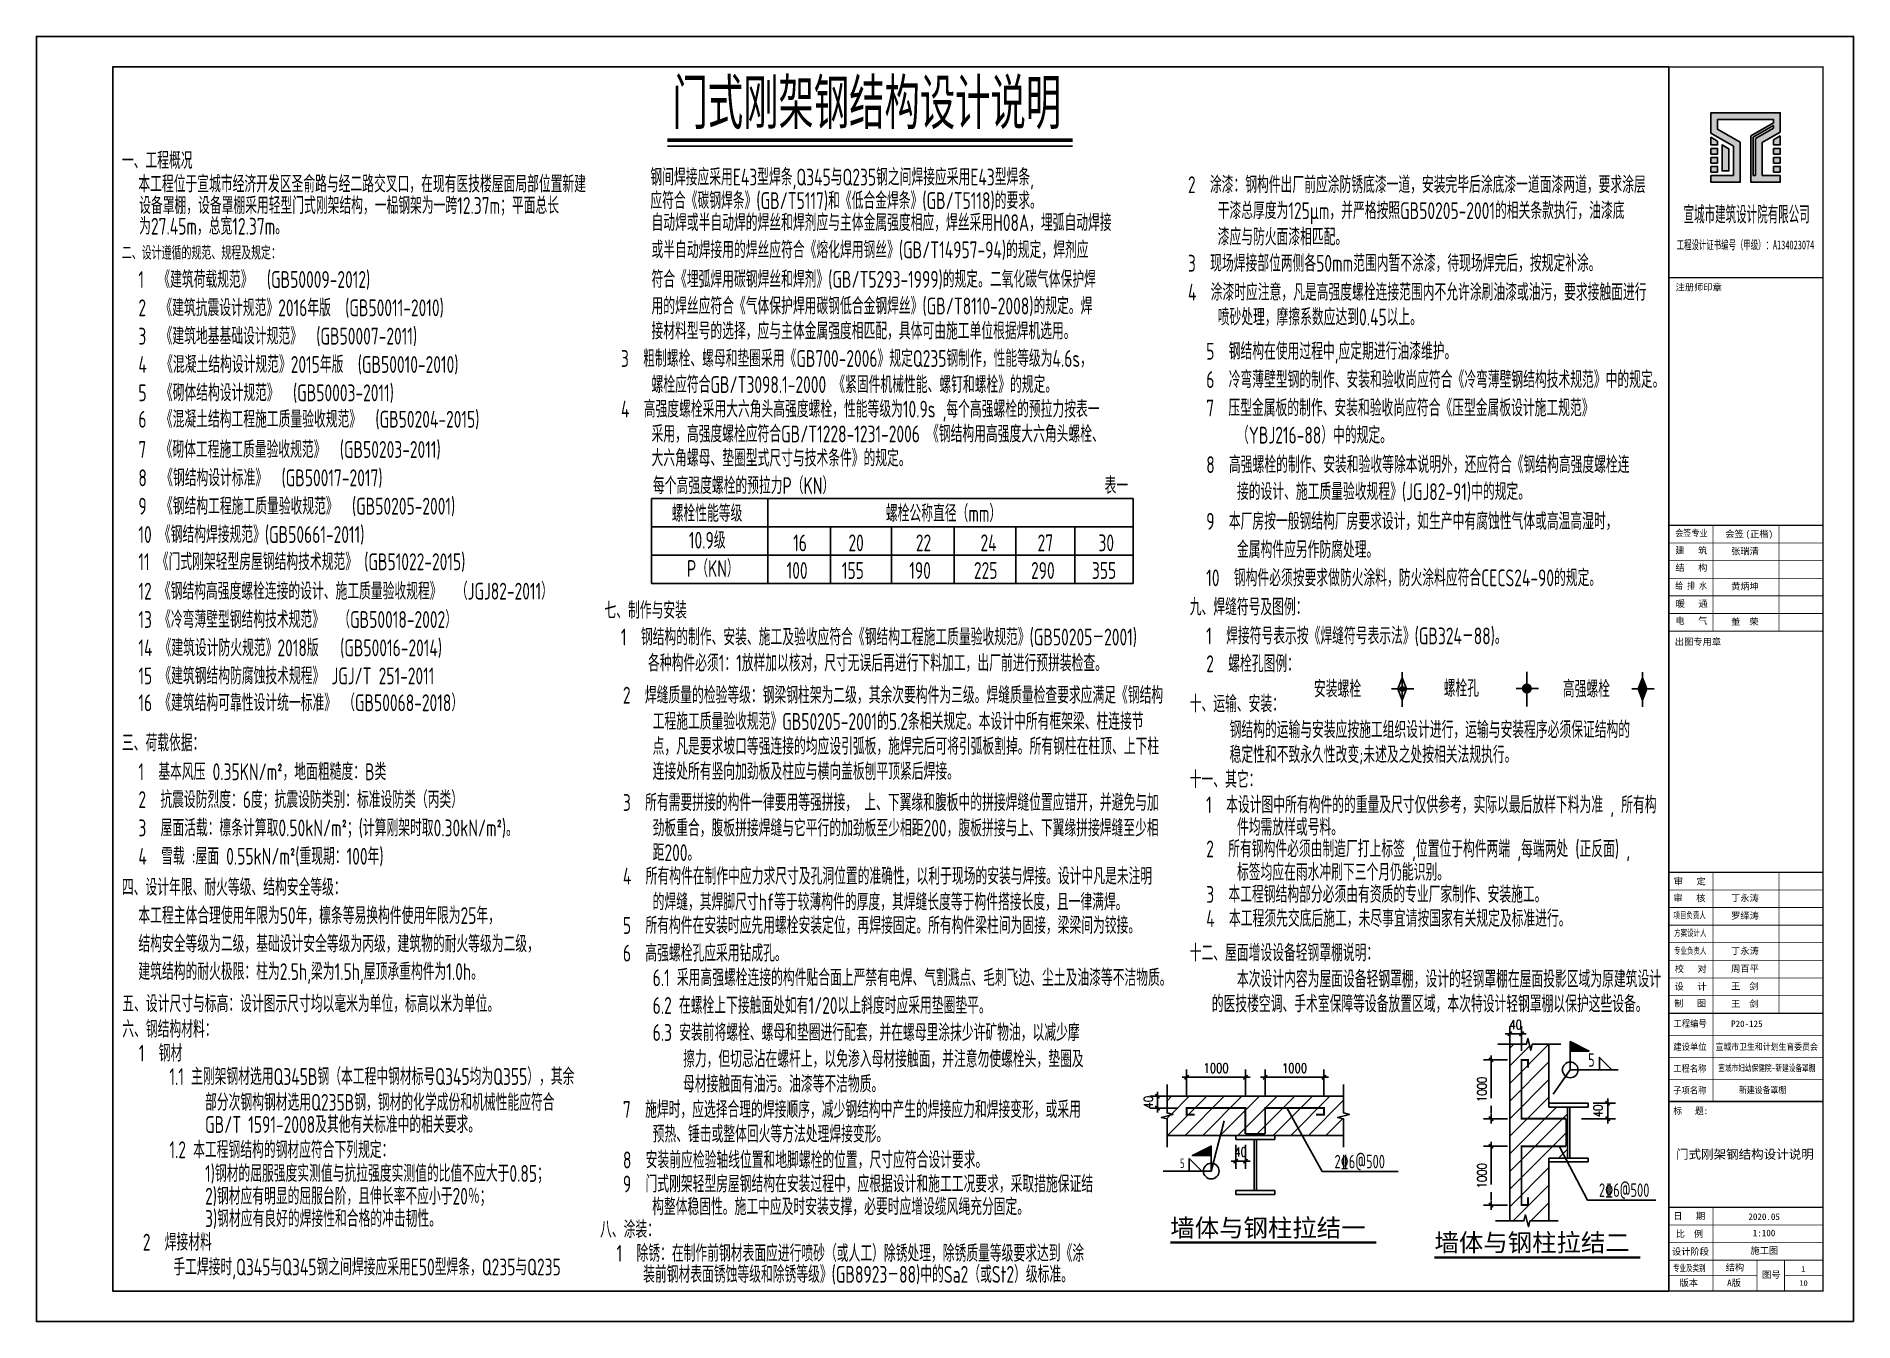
# Model space of a CAD drawing. Extents: x -321761 to 1215725, y 241863 to 438812.
# Drawn here: x 733325 to 792725, y 259263 to 301263 of the extents above; entities that cross this region are included whole.
import ezdxf
from ezdxf.enums import TextEntityAlignment as Align

# ---------------------------------------------------------------- set-up
doc = ezdxf.new("R2010")
doc.units = 0
doc.header["$LTSCALE"] = 1000
doc.linetypes.add('CENTER', pattern=[2, 1.25, -0.25, 0.25, -0.25])
doc.layers.get('0').update_dxf_attribs({"linetype": 'CONTINUOUS'})
doc.layers.get('Defpoints').update_dxf_attribs({"linetype": 'CONTINUOUS'})
for name, color, linetype in [('10', 7, 'CONTINUOUS'), ('AXIS', 253, 'CENTER'), ('BORDER', 7, 'CONTINUOUS'), ('BZ_标准图框', 7, 'CONTINUOUS'), ('DIM_SYMB', 3, 'CONTINUOUS'), ('F', 4, 'CONTINUOUS'), ('gj', 1, 'CONTINUOUS'), ('JZSM', 7, 'CONTINUOUS'), ('PUB_TEXT', 7, 'CONTINUOUS'), ('S', 2, 'CONTINUOUS'), ('SYMB', 7, 'CONTINUOUS'), ('TK(图框线)', 45, 'CONTINUOUS')]:
    doc.layers.add(name, color=color, linetype=linetype)
doc.styles.add('-宋体', font='')
doc.styles.add('-黑体', font='')
doc.styles.add('DIM_FONT', font='SIMPLEX.shx', dxfattribs={"width": 0.8})
doc.styles.add('HT', font='simhei.ttf')
doc.styles.add('TSSD_Rein', font='Tssdeng.shx', dxfattribs={"width": 0.7, "bigfont": 'hztxt.shx'})
doc.styles.get('-宋体').set_extended_font_data('SimSun')
doc.styles.get('-黑体').set_extended_font_data('SimSun')
doc.dimstyles.new('DIMN$0', dxfattribs={"dimtxt": 300, "dimasz": 1, "dimexe": 250, "dimexo": 300, "dimgap": 150, "dimtad": 1, "dimdec": 0, "dimdsep": 46, "dimtxsty": 'DIM_FONT', "dimblk": '_DIMX', "dimcen": 2.5, "dimclrt": 7, "dimadec": 0, "dimazin": 0, "dimtfac": 1, "dimtdec": 0, "dimtix": 1, "dimtmove": 2, "dimatfit": 3, "dimldrblk": '_DIMX', "dimfxl": 1, "dimtolj": 1, "dimtzin": 0, "dimarcsym": 0})

msp = doc.modelspace()

# ---------------------------------------------------------------- texts
at = {"layer": 'F', "color": 4, "style": 'TSSD_Rein', "width": 0.7}
msp.add_text('门式刚架钢结构设计说明', height=1650, dxfattribs=at).set_placement((754117.6, 298232.4))
at = {"layer": 'JZSM', "style": 'TSSD_Rein', "width": 0.7}
for s, height, p in [('一、工程概况', 550, (736121.3, 296933.5)), ('钢间焊接应采用E43型焊条,Q345与Q235钢之间焊接应采用E43型焊条,', 550, (753395.1, 296387.8)), ('2  涂漆：钢构件出厂前应涂防锈底漆一道，安装完毕后涂底漆一道面漆两道，要求涂层', 550, (770966.4, 296140.1)), ('应符合《碳钢焊条》(GB/T5117)和《低合金焊条》(GB/T5118)的要求。', 550, (753395.1, 295620.1)), ('干漆总厚度为125μm，并严格按照GB50205-2001的相关条款执行，油漆底', 550, (771938.4, 295290.7)), ('自动焊或半自动焊的焊丝和焊剂应与主体金属强度相应，焊丝采用H08A，埋弧自动焊接', 550, (753433.1, 294900.4)), ('漆应与防火面漆相匹配。', 550, (771938.4, 294431.1)), ('二、设计遵循的规范、规程及规定：', 441.946, (736121.3, 293966.1)), ('或半自动焊接用的焊丝应符合《熔化焊用钢丝》(GB/T14957-94)的规定，焊剂应', 550, (753433.1, 294011.5)), ('3  现场焊接部位两侧各50mm范围内暂不涂漆，待现场焊完后，按规定补涂。', 550, (770966.4, 293572.2)), ('1  《建筑荷载规范》  (GB50009-2012)', 550, (736661.1, 293042.8)), ('符合《埋弧焊用碳钢焊丝和焊剂》(GB/T5293-1999)的规定。二氧化碳气体保护焊', 550, (753433.1, 293048.5)), ('4  涂漆时应注意，凡是高强度螺栓连接范围内不允许涂刷油漆或油污，要求接触面进行', 550, (770966.4, 292626.1)), ('2  《建筑抗震设计规范》2016年版  (GB50011-2010)', 550, (736661.1, 292116.8)), ('用的焊丝应符合《气体保护焊用碳钢低合金钢焊丝》(GB/T8110-2008)的规定。焊', 550, (753433.1, 292176)), ('喷砂处理，摩擦系数应达到0.45以上。', 550, (771938.4, 291813.8)), ('3  《建筑地基基础设计规范》  (GB50007-2011)   ', 550, (736661.1, 291190.8)), ('接材料型号的选择，应与主体金属强度相匹配，具体可由施工单位根据焊机选用。', 550, (753433.1, 291359.2)), ('3  粗制螺栓、螺母和垫圈采用《GB700-2006》规定Q235钢制作，性能等级为4.6s，', 550, (752434.6, 290459.9)), ('5  钢结构在使用过程中,应定期进行油漆维护。', 550, (771564.2, 290696.8)), ('4  《混凝土结构设计规范》2015年版  (GB50010-2010)   ', 550, (736661.1, 290264.8)), ('5  《砌体结构设计规范》  (GB50003-2011)   ', 550, (736661.1, 289338.8)), ('螺栓应符合GB/T3098.1-2000 《紧固件机械性能、螺钉和螺栓》的规定。', 550, (753433.1, 289607.6)), ('6  冷弯薄壁型钢的制作、安装和验收尚应符合《冷弯薄壁钢结构技术规范》中的规定。', 550, (771564.2, 289770.8)), ('4  高强度螺栓采用大六角头高强度螺栓，性能等级为10.9s ,每个高强螺栓的预拉力按表一', 550, (752434.6, 288806.2)), ('7  压型金属板的制作、安装和验收尚应符合《压型金属板设计施工规范》', 550, (771564.2, 288844.9)), ('6  《混凝土结构工程施工质量验收规范》  (GB50204-2015)', 550, (736661.1, 288475.1)), ('7  《砌体工程施工质量验收规范》  (GB50203-2011) ', 550, (736661.1, 287486.9)), ('采用，高强度螺栓应符合GB/T1228-1231-2006 《钢结构用高强度大六角头螺栓、', 550, (753433.1, 287994.4)), ('（YBJ216-88）中的规定。', 550, (772569.1, 287955.9)), ('大六角螺母、垫圈型式尺寸与技术条件》的规定。', 550, (753433.1, 287204.9)), ('8  高强螺栓的制作、安装和验收等除本说明外，还应符合《钢结构高强度螺栓连', 550, (771564.2, 286992.9)), ('8  《钢结构设计标准》  (GB50017-2017)', 550, (736661.1, 286560.9)), ('每个高强度螺栓的预拉力P（KN）', 550, (753478.8, 286306.9)), ('表一', 550, (768240.1, 286306.9)), ('接的设计、施工质量验收规程》(JGJ82-91)中的规定。', 550, (772569.1, 286109.5)), ('9  《钢结构工程施工质量验收规范》  (GB50205-2001)', 550, (736661.1, 285634.9)), ('螺栓性能等级', 550, (754091.5, 285400.1)), ('螺栓公称直径（mm）', 550, (761092.9, 285400.1)), ('9  本厂房按一般钢结构厂房要求设计，如生产中有腐蚀性气体或高温高湿时，', 550, (771564.2, 285140.9)), ('10 《钢结构焊接规范》(GB50661-2011)', 550, (736661.1, 284708.9)), ('10.9级', 550, (754654.2, 284522.7)), ('16', 550, (758062.4, 284435.7)), ('20', 550, (759868.5, 284435.7)), ('22', 550, (762072.4, 284435.7)), ('24', 550, (764184.6, 284435.7)), ('27', 550, (766051.9, 284435.7)), ('30', 550, (768041.6, 284435.7)), ('金属构件应另作防腐处理。', 550, (772569.1, 284214.9)), ('11 《门式刚架轻型房屋钢结构技术规范》 (GB51022-2015) ', 550, (736661.1, 283818.5)), ('P（KN）', 550, (754591.1, 283596.7)), ('100', 550, (757848.1, 283533.4)), ('155', 550, (759654.2, 283533.4)), ('190', 550, (761858.2, 283533.4)), ('225', 550, (763970.3, 283533.4)), ('290', 550, (765837.6, 283533.4)), ('355', 550, (767827.3, 283533.4)), ('12 《钢结构高强度螺栓连接的设计、施工质量验收规程》  （JGJ82-2011）', 550, (736661.1, 282856.9)), ('10  钢构件必须按要求做防火涂料，防火涂料应符合CECS24-90的规定。', 550, (771564.2, 283292.2)), ('七、制作与安装', 550, (751894.8, 282231.6)), ('九、焊缝符号及图例：', 550, (771024.4, 282337.8)), ('13 《冷弯薄壁型钢结构技术规范》  （GB50018-2002）', 550, (736661.1, 281931)), ('14 《建筑设计防火规范》2018版   (GB50016-2014) ', 550, (736661.1, 281005)), ('1  钢结构的制作、安装、施工及验收应符合《钢结构工程施工质量验收规范》(GB50205－2001)', 550, (752434.6, 281357.9)), ('1  焊接符号表示按《焊缝符号表示法》(GB324－88)。', 550, (771564.2, 281394.7)), ('各种构件必须1：1放样加以核对，尺寸无误后再进行下料加工，出厂前进行预拼装检查。 ', 550, (753321.3, 280507.4)), ('2  螺栓孔图例：', 550, (771564.2, 280485.4)), ('15 《建筑钢结构防腐蚀技术规程》 JGJ/T 251-2011', 550, (736661.1, 280086.9)), ('16 《建筑结构可靠性设计统一标准》 （GB50068-2018）', 550, (736661.1, 279210.5)), ('2  焊缝质量的检验等级：钢梁钢柱架为二级，其余次要构件为三级。焊缝质量检查要求应满足《钢结构', 550, (752498, 279458.6)), ('十、运输、安装：', 550, (771024.4, 279175.8)), ('安装螺栓', 550, (775086.4, 279661.8)), ('螺栓孔', 550, (779324.6, 279682.4)), ('高强螺栓', 550, (783219.3, 279661.8)), ('工程施工质量验收规范》GB50205-2001的5.2条相关规定。本设计中所有框架梁、柱连接节', 550, (753470, 278600.1)), ('钢结构的运输与安装应按施工组织设计进行，运输与安装程序必须保证结构的', 550, (772327.2, 278328.9)), ('三、荷载依据：', 550, (736121.3, 277898.8)), ('点，凡是要求坡口等强连接的均应设引弧板，施焊完后可将引弧板割掉。所有钢柱在柱顶、上下柱', 550, (753470, 277786.2)), ('稳定性和不致永久性改变;未述及之处按相关法规执行。', 550, (772327.2, 277513.5)), ('1  基本风压 0.35KN/m%%1402%%141，地面粗糙度：B类', 550, (736661.1, 276955.7)), ('连接处所有竖向加劲板及柱应与横向盖板刨平顶紧后焊接。', 550, (753470, 276965.6)), ('十一、其它：', 550, (771024.4, 276703.3)), ('2  抗震设防烈度：6度；抗震设防类别：标准设防类（丙类）', 550, (736661.1, 276046.4)), ('3  所有需要拼接的构件一律要用等强拼接， 上、下翼缘和腹板中的拼接焊缝位置应错开，并避免与加', 550, (752498, 275951)), ('1  本设计图中所有构件的的重量及尺寸仅供参考，实际以最后放样下料为准 , 所有构', 550, (771564.2, 275875.5)), ('3  屋面活载：檩条计算取0.50kN/m%%1402%%141；(计算刚架时取0.30kN/m%%1402%%141)。', 550, (736661.1, 275120.4)), ('劲板重合，腹板拼接焊缝与它平行的加劲板至少相距200，腹板拼接与上、下翼缘拼接焊缝至少相', 550, (753470, 275116.7)), ('件均需放样或号料。', 550, (772569.1, 275144.8)), ('2  所有钢构件必须由制造厂打上标签 ,位置位于构件两端 ,每端两处 (正反面) , ', 550, (771564.2, 274435.3)), ('4  雪载 :屋面 0.55kN/m%%1402%%141(重现期：100年)', 550, (736661.1, 274194.4)), ('距200。', 550, (753470, 274312.4)), ('4  所有构件在制作中应力求尺寸及孔洞位置的准确性，以利于现场的安装与焊接。设计中凡是未注明', 550, (752498, 273543.5)), ('标签均应在雨水冲刷下三个月仍能识别。', 550, (772569.1, 273672.3)), ('四、设计年限、耐火等级、结构安全等级：', 550, (736121.3, 273179.7)), ('的焊缝，其焊脚尺寸hf等于较薄构件的厚度，其焊缝长度等于构件搭接长度，且一律满焊。', 550, (753470, 272699.9)), ('3  本工程钢结构部分必须由有资质的专业厂家制作、安装施工。', 550, (771564.2, 272948.9)), ('本工程主体合理使用年限为50年，檩条等易换构件使用年限为25年，', 550, (736661.1, 272256.3)), ('4  本工程须先交底后施工，未尽事宜请按国家有关规定及标准进行。', 550, (771564.2, 272161.8)), ('5  所有构件在安装时应先用螺栓安装定位，再焊接固定。所有构件梁柱间为固接，梁梁间为铰接。', 550, (752498, 271934.5)), ('结构安全等级为二级，基础设计安全等级为丙级，建筑物的耐火等级为二级，', 550, (736661.1, 271330.3)), ('6  高强螺栓孔应采用钻成孔。', 550, (752498, 271029.6)), ('建筑结构的耐火极限：柱为2.5h,梁为1.5h,屋顶承重构件为1.0h。', 550, (736661.1, 270425.4)), ('6.1 采用高强螺栓连接的构件贴合面上严禁有电焊、气割溅点、毛刺飞边、尘土及油漆等不洁物质。', 550, (753470, 270225.9)), ('五、设计尺寸与标高：设计图示尺寸均以毫米为单位，标高以米为单位。', 550, (736135.9, 269373.9)), ('6.2 在螺栓上下接触面处如有1/20以上斜度时应采用垫圈垫平。', 550, (753470, 269319.5)), ('六、钢结构材料：', 550, (736135.9, 268544.6)), ('6.3 安装前将螺栓、螺母和垫圈进行配套，并在螺母里涂抹少许矿物油，以减少摩', 550, (753470, 268435.3)), ('1  钢材', 550, (736675.7, 267761.2)), ('擦力，但切忌沾在螺杆上，以免渗入母材接触面，并注意勿使螺栓头，垫圈及', 550, (754464.8, 267569)), ('1.1 主刚架钢材选用Q345B钢（本工程中钢材标号Q345均为Q355），其余', 550, (737674.2, 266995.8)), ('母材接触面有油污。油漆等不洁物质。', 550, (754463.5, 266749.7)), ('部分次钢构钢材选用Q235B钢，钢材的化学成份和机械性能应符合', 550, (738841.2, 266153.2)), ('7  施焊时，应选择合理的焊接顺序，减少钢结构中产生的焊接应力和焊接变形，或采用', 550, (752498, 265919)), ('GB/T 1591-2008及其他有关标准中的相关要求。', 550, (738841.2, 265427.4)), ('预热、锤击或整体回火等方法处理焊接变形。', 550, (753470, 265115.8)), ('1.2 本工程钢结构的钢材应符合下列规定： ', 550, (737674.2, 264603.4)), ('1)钢材的屈服强度实测值与抗拉强度实测值的比值不应大于0.85；', 550, (738841.2, 263829.4)), ('8  安装前应检验轴线位置和地脚螺栓的位置，尺寸应符合设计要求。', 550, (752498, 264271.2)), ('9  门式刚架轻型房屋钢结构在安装过程中，应根据设计和施工工况要求，采取措施保证结', 550, (752498, 263485)), ('2)钢材应有明显的屈服台阶，且伸长率不应小于20％；', 550, (738841.2, 263086.1)), ('构整体稳固性。施工中应及时安装支撑，必要时应增设缆风绳充分固定。 ', 550, (753453, 262741.3)), ('3)钢材应有良好的焊接性和合格的冲击韧性。', 550, (738841.2, 262354.3)), ('八、涂装：', 550, (751750.9, 262000)), ('2  焊接材料', 550, (736804.2, 261584.5)), ('手工焊接时,Q345与Q345钢之间焊接应采用E50型焊条，Q235与Q235', 550, (737802.7, 260773)), ('1  除锈：在制作前钢材表面应进行喷砂（或人工）除锈处理，除锈质量等级要求达到《涂', 550, (752290.7, 261219.9)), ('装前钢材表面锈蚀等级和除锈等级》(GB8923－88)中的Sa2（或St2）级标准。', 550, (753160.4, 260532.8))]:
    msp.add_text(s, height=height, dxfattribs=at).set_placement(p)
at = {"layer": 'JZSM', "color": 1, "style": 'TSSD_Rein', "width": 0.7}
for s, p in [('本工程位于宣城市经济开发区圣俞路与经二路交叉口，在现有医技楼屋面局部位置新建', (736661.1, 296162.1)), ('设备罩棚，设备罩棚采用轻型门式刚架结构，一榀钢架为一跨12.37m；平面总长', (736686, 295458.7)), ('为27.45m，总宽12.37m。', (736686, 294781.8))]:
    msp.add_text(s, height=550, dxfattribs=at).set_placement(p)
at = {"layer": 'JZSM', "color": 6, "style": 'TSSD_Rein', "width": 0.7}
for s, p in [('十二、屋面增设设备轻钢罩棚说明：', (771024.4, 271038.9)), ('本次设计内容为屋面设备轻钢罩棚，设计的轻钢罩棚在屋面投影区域为原建筑设计', (772569.1, 270179.8)), ('的医技楼空调、手术室保障等设备放置区域，本次特设计轻钢罩棚以保护这些设备。', (771746.2, 269368.5))]:
    msp.add_text(s, height=550, dxfattribs=at).set_placement(p)
at = {"layer": 'JZSM', "style": 'TSSD_Rein', "width": 0.7}
msp.add_text('5', height=441.9, dxfattribs=at).set_placement((784259.1, 267591.8), align=Align.RIGHT)
msp.add_text('5', height=441.9, dxfattribs=at).set_placement((784259.1, 267591.8), align=Align.RIGHT)
for p in [(776580.6, 264495.9), (785225.2, 263562.3)]:
    msp.add_text('2\x846@500', height=441.95, dxfattribs=at).set_placement(p, align=Align.MIDDLE)
at = {"layer": 'PUB_TEXT', "style": '-黑体'}
for s, p in [('墙体与钢柱拉结一', (770389.7, 262036.8)), ('墙体与钢柱拉结二', (779024.9, 261555.1))]:
    msp.add_text(s, height=584.81, dxfattribs=at).set_placement(p)
at = {"layer": 'SYMB', "style": 'TSSD_Rein', "width": 0.7}
msp.add_text('5', height=307.6, dxfattribs=at).set_placement((770855.6, 264284.1), align=Align.RIGHT)
msp.add_text('5', height=307.6, dxfattribs=at).set_placement((770855.6, 264284.1), align=Align.RIGHT)
at = {"layer": 'TK(图框线)', "style": 'HT'}
for s, height, p in [('门式刚架钢结构设计说明', 300, (786919.8, 264584.7)), ('结构', 216, (788541.8, 260927.1))]:
    msp.add_text(s, height=height, dxfattribs=at).set_placement(p)
at = {"layer": 'TK(图框线)', "style": '-宋体'}
msp.add_text('1', height=172.8, dxfattribs=at).set_placement((791077.1, 260897.8), align=Align.CENTER)

# ---------------------------------------------------------------- blocks, each defined once
blk = doc.blocks.new('23wca1')
h = blk.add_hatch(color=1)
h.paths.add_polyline_path([(1517, 32430), (-752, 32430), (-752, 31764), (-15, 31338), (-15, 30383), (-531, 30383), (-752, 30383), (-752, 30162), (206, 30162), (206, 31466), (-531, 31891), (-531, 32209), (1295, 32209), (1295, 32099), (558, 31673), (558, 30162), (1517, 30162), (1517, 30383), (1295, 30383), (927, 30383), (927, 31460), (1517, 31801)])
h.paths.add_polyline_path([(1295, 31928), (706, 31588), (706, 30383), (632, 30383), (632, 31630), (1295, 32013)], flags=16)
h = blk.add_hatch(color=1)
h.paths.add_polyline_path([(1517, 31673), (1295, 31545), (1295, 31378), (1517, 31378)])
h.paths.add_polyline_path([(1295, 31267), (1295, 31083), (1517, 31083), (1517, 31267)])
h.paths.add_polyline_path([(1295, 30973), (1295, 30788), (1517, 30788), (1517, 30973)])
h.paths.add_polyline_path([(1517, 30493), (1517, 30678), (1295, 30678), (1295, 30493)])
h.paths.add_polyline_path([(-162, 31253), (-384, 31381), (-384, 30530), (-162, 30530)])
h.paths.add_polyline_path([(-752, 31636), (-752, 31378), (-531, 31378), (-531, 31508)])
h.paths.add_polyline_path([(-752, 31267), (-752, 31083), (-531, 31083), (-531, 31267)])
h.paths.add_polyline_path([(-531, 30788), (-531, 30973), (-752, 30973), (-752, 30788)])
h.paths.add_polyline_path([(-531, 30678), (-752, 30678), (-752, 30493), (-531, 30493)])
for points in [[(927, 30383), (927, 31460), (1517, 31801), (1517, 32430), (-752, 32430), (-752, 31764), (-15, 31338), (-15, 30383), (-531, 30383)], [(-752, 30383), (-752, 30162), (206, 30162), (206, 31466), (-531, 31891), (-531, 32209), (1295, 32209), (1295, 32099), (558, 31673), (558, 30162), (1517, 30162), (1517, 30383)], [(-752, 31636), (-752, 31378), (-531, 31378), (-531, 31508)], [(-752, 31636), (-531, 31508)], [(1295, 32013), (632, 31630), (632, 30383)], [(1295, 31928), (706, 31588), (706, 30383)], [(1517, 31801), (1106, 31564)], [(1295, 32013), (1295, 31928)], [(1295, 31545), (1295, 31378), (1517, 31378), (1517, 31673)], [(1517, 31673), (1295, 31545)], [(-752, 30383), (-531, 30383)], [(706, 30383), (632, 30383)], [(1295, 30383), (927, 30383)], [(1295, 30383), (1517, 30383)]]:
    blk.add_lwpolyline(points)
for points in [[(-752, 31267), (-752, 31083), (-531, 31083), (-531, 31267)], [(-752, 30973), (-752, 30788), (-531, 30788), (-531, 30973)], [(-162, 31253), (-384, 31381), (-384, 30530), (-162, 30530)], [(1295, 31267), (1295, 31083), (1517, 31083), (1517, 31267)], [(1295, 30973), (1295, 30788), (1517, 30788), (1517, 30973)], [(-752, 30678), (-752, 30493), (-531, 30493), (-531, 30678)], [(1295, 30678), (1295, 30493), (1517, 30493), (1517, 30678)]]:
    blk.add_lwpolyline(points, close=True)
at = {"layer": 'BZ_标准图框'}
for points, const_width in [([(-2126, -6072), (-2126, 33928)], 50.4), ([(-2126, 27044), (2914, 27044)], 50.4), ([(-2126, 18948), (2914, 18948)], 50.4), ([(-686, 18948), (-686, 15492)], 25.2), ([(1474, 18948), (1474, 15492)], 25.2), ([(2914, 18372), (-2126, 18372)], 25.2), ([(2914, 17796), (-2126, 17796)], 25.2), ([(2914, 17220), (-2126, 17220)], 25.2), ([(2914, 16644), (-2126, 16644)], 25.2), ([(2914, 16068), (-2126, 16068)], 25.2), ([(2914, 15492), (-2126, 15492)], 36), ([(-2126, 7612), (2914, 7612)], 50.4), ([(-686, 124), (-686, 7612)], 25.2), ([(1474, 3003), (1474, 7612)], 25.2), ([(-2126, 7036), (2914, 7036)], 25.2), ([(-2126, 6460), (2914, 6460)], 25.2), ([(-2126, 5884), (2914, 5884)], 25.2), ([(-2126, 5308), (2914, 5308)], 25.2), ([(-2126, 4732), (2914, 4732)], 25.2), ([(-2126, 4156), (2914, 4156)], 25.2), ([(-2126, 3580), (2914, 3580)], 25.2), ([(-2126, 3580), (2914, 3580)], 25.2), ([(-2126, 3004), (2914, 3004)], 50.4), ([(-2126, 2284), (2914, 2284)], 25.2), ([(-2126, 1564), (2914, 1564)], 25.2), ([(-2126, 844), (2914, 844)], 25.2), ([(-2126, 124), (2914, 124)], 50.4), ([(-2126, -3336), (2914, -3336)], 50.4), ([(-686, -5064), (-686, -3336)], 25.2), ([(-2126, -3912), (2914, -3912)], 25.2), ([(-2126, -4488), (2914, -4488)], 25.2), ([(-2126, -5064), (2914, -5064)], 25.2), ([(-2126, -5064), (2914, -5064)], 25.2), ([(-686, -6072), (-686, -5064)], 25.2), ([(754, -6072), (754, -5064)], 25.2), ([(1654, -6072), (1654, -5064)], 25.2), ([(-2126, -5568), (754, -5568)], 25.2), ([(1654, -5568), (2914, -5568)], 25.2)]:
    blk.add_lwpolyline(points, dxfattribs=dict(at, const_width=const_width))
at = {"layer": 'BZ_标准图框', "style": 'HT', "width": 0.5}
blk.add_text('宣城市建筑设计院有限公司', height=504, dxfattribs=at).set_placement((416, 28867), align=Align.CENTER)
at = {"layer": 'BZ_标准图框', "style": 'HT'}
for s, height, width, p in [('工程设计证书编号（甲级）：A134023074', 288, 0.6, (-1869, 27969)), ('会签', 216, 0.85, (-1914, 18591)), ('专业', 216, 0.85, (-1380, 18585)), ('给 排 水', 216, 0.85, (-1918, 16870)), ('项目负责人', 216, 0.7, (-1975, 6100)), ('方案设计人', 216, 0.7, (-1956, 5522)), ('专业负责人', 216, 0.7, (-1957, 4941)), ('工程编号', 216, 0.9, (-1976, 2561)), ('建设单位', 216, 0.9, (-1981, 1802)), ('工程名称', 216, 0.9, (-1986, 1092)), ('子项名称', 216, 0.9, (-1986, 379)), ('标   题:', 216, 0.95, (-1981, -291)), ('专业及类别', 216, 0.7, (-1987, -5426))]:
    blk.add_text(s, height=height, dxfattribs=dict(at, width=width)).set_placement(p)
for s, p in [('注册师印章', (-1907, 26620)), ('会签', (-281, 18563)), ('(正楷)', (382, 18556)), ('建   筑', (-1914, 18024)), ('结   构', (-1911, 17458)), ('暖   通', (-1905, 16282)), ('电   气', (-1912, 15724)), ('出图专用章', (-1931, 15037)), ('审   定', (-1967, 7210)), ('审   核', (-1976, 6659)), ('校   对', (-1934, 4349)), ('设   计', (-1938, 3771)), ('制   图', (-1954, 3218)), ('日   期', (-1984, -3728)), ('比  例', (-1903, -4311)), ('设计阶段', (-2024, -4889)), ('版本 ', (-1778, -5911)), ('图号', (920, -5644))]:
    blk.add_text(s, height=216, dxfattribs=at).set_placement(p)
at = {"layer": 'TK(图框线)', "style": 'HT'}
for s, p in [('张瑞清', (-92, 17997)), ('黄炳坤', (-92, 16845)), ('董  荣', (-92, 15693)), ('丁永涛', (-92, 6661)), ('罗绎涛', (-92, 6085)), ('丁永涛', (-92, 4933)), ('周百平', (-92, 4357)), ('王  剑', (-92, 3781)), ('王  剑', (-92, 3205)), ('P20-125', (-92, 2553)), ('2020.05', (475, -3751)), ('1:100', (619, -4283)), ('施工图', (541, -4857)), ('A版', (-222, -5912))]:
    blk.add_text(s, height=216, dxfattribs=at).set_placement(p)
for s, width, p in [('宣城市卫生和计划生育委员会', 0.85, (-599, 1803)), ('宣城市妇幼保健院-新建设备罩棚', 0.72, (-512, 1110)), ('新建设备罩棚', 0.85, (165, 390))]:
    blk.add_text(s, height=216, dxfattribs=dict(at, width=width)).set_placement(p)
at = {"layer": 'TK(图框线)', "style": '-宋体'}
blk.add_text('10', height=180, dxfattribs=at).set_placement((2278, -5902), align=Align.CENTER)
blk = doc.blocks.new('_DIMX')
blk.add_line((-150, 0), (150, 0))
at = {"const_width": 50}
blk.add_lwpolyline([(-70, -70), (70, 70)], dxfattribs=at)
blk = doc.blocks.new('*D655')
at = {"layer": 'AXIS', "color": 3, "lineweight": -2}
for p, q in [((781415, 267814), (780623, 267814)), ((780873, 267813), (780873, 265893)), ((781415, 265892), (780623, 265892))]:
    blk.add_line(p, q, dxfattribs=at)
at = {"layer": 'Defpoints', "color": 0}
for p in [(781715, 267814), (780873, 265892), (781715, 265892)]:
    blk.add_point(p, dxfattribs=at)
at = {"layer": 'AXIS', "color": 3, "lineweight": -2}
for p, rotation in [((780873, 267814), 90), ((780873, 265892), 270)]:
    blk.add_blockref('_DIMX', p, dxfattribs=dict(at, rotation=rotation))
at = {"layer": 'AXIS', "color": 7, "insert": (780573, 266853), "char_height": 300, "attachment_point": 5, "rotation": 90, "style": 'DIM_FONT'}
blk.add_mtext('\\A1;1000', dxfattribs=at)
blk = doc.blocks.new('*D656')
at = {"layer": 'AXIS', "color": 3, "lineweight": -2}
for p, q in [((781484, 268669), (781483, 268669)), ((781485, 268114), (781485, 268919)), ((781485, 268669), (781869, 268669)), ((781869, 268114), (781869, 268919)), ((781870, 268669), (781871, 268669))]:
    blk.add_line(p, q, dxfattribs=at)
at = {"layer": 'Defpoints', "color": 0}
for p in [(781869, 268669), (781485, 267814), (781869, 267814)]:
    blk.add_point(p, dxfattribs=at)
at = {"layer": 'AXIS', "color": 3, "lineweight": -2}
blk.add_blockref('_DIMX', (781485, 268669), dxfattribs=at)
at = {"layer": 'AXIS', "color": 3, "lineweight": -2, "rotation": 180}
blk.add_blockref('_DIMX', (781869, 268669), dxfattribs=at)
at = {"layer": 'AXIS', "color": 7, "insert": (781677, 268969), "char_height": 300, "attachment_point": 5, "style": 'DIM_FONT'}
blk.add_mtext('\\A1;40', dxfattribs=at)
blk = doc.blocks.new('*D657')
at = {"layer": 'AXIS', "color": 3, "lineweight": -2}
for p, q in [((784212, 266403), (784936, 266403)), ((784686, 266402), (784686, 265893)), ((783829, 265892), (784936, 265892))]:
    blk.add_line(p, q, dxfattribs=at)
at = {"layer": 'Defpoints', "color": 0}
for p in [(783912, 266403), (783529, 265892), (784686, 265892)]:
    blk.add_point(p, dxfattribs=at)
at = {"layer": 'AXIS', "color": 3, "lineweight": -2}
for p, rotation in [((784686, 266403), 90), ((784686, 265892), 270)]:
    blk.add_blockref('_DIMX', p, dxfattribs=dict(at, rotation=rotation))
at = {"layer": 'AXIS', "color": 7, "insert": (784367, 266148), "char_height": 300, "attachment_point": 5, "rotation": 90, "style": 'DIM_FONT'}
blk.add_mtext('\\A1;40', dxfattribs=at)
blk = doc.blocks.new('*D658')
at = {"layer": 'AXIS', "color": 3, "lineweight": -2}
for p, q in [((781415, 264992), (780623, 264992)), ((780873, 264991), (780873, 263071)), ((781415, 263070), (780623, 263070))]:
    blk.add_line(p, q, dxfattribs=at)
at = {"layer": 'Defpoints', "color": 0}
for p in [(781715, 264992), (780873, 263070), (781715, 263070)]:
    blk.add_point(p, dxfattribs=at)
at = {"layer": 'AXIS', "color": 3, "lineweight": -2}
for p, rotation in [((780873, 264992), 90), ((780873, 263070), 270)]:
    blk.add_blockref('_DIMX', p, dxfattribs=dict(at, rotation=rotation))
at = {"layer": 'AXIS', "color": 7, "insert": (780573, 264031), "char_height": 300, "attachment_point": 5, "rotation": 90, "style": 'DIM_FONT'}
blk.add_mtext('\\A1;1000', dxfattribs=at)
blk = doc.blocks.new('*D660')
at = {"layer": 'AXIS', "color": 3, "lineweight": -2}
for p, q in [((770624, 266627), (769719, 266627)), ((770624, 266242), (769719, 266242)), ((769969, 266628), (769969, 266629)), ((769969, 266627), (769969, 266242)), ((769969, 266241), (769969, 266240))]:
    blk.add_line(p, q, dxfattribs=at)
at = {"layer": 'Defpoints', "color": 0}
for p in [(769969, 266242), (770924, 266627), (770924, 266242)]:
    blk.add_point(p, dxfattribs=at)
at = {"layer": 'AXIS', "color": 3, "lineweight": -2}
for p, rotation in [((769969, 266627), 270), ((769969, 266242), 90)]:
    blk.add_blockref('_DIMX', p, dxfattribs=dict(at, rotation=rotation))
at = {"layer": 'AXIS', "color": 7, "insert": (769669, 266434), "char_height": 300, "attachment_point": 5, "rotation": 90, "style": 'DIM_FONT'}
blk.add_mtext('\\A1;40', dxfattribs=at)
blk = doc.blocks.new('*D661')
at = {"layer": 'AXIS', "color": 3, "lineweight": -2}
for p, q in [((772527, 265045), (772527, 264258)), ((772847, 265045), (772847, 264258)), ((772526, 264508), (772525, 264508)), ((772527, 264508), (772847, 264508)), ((772848, 264508), (772849, 264508))]:
    blk.add_line(p, q, dxfattribs=at)
at = {"layer": 'Defpoints', "color": 0}
for p in [(772527, 265345), (772847, 265345), (772847, 264508)]:
    blk.add_point(p, dxfattribs=at)
at = {"layer": 'AXIS', "color": 3, "lineweight": -2}
blk.add_blockref('_DIMX', (772527, 264508), dxfattribs=at)
at = {"layer": 'AXIS', "color": 3, "lineweight": -2, "rotation": 180}
blk.add_blockref('_DIMX', (772847, 264508), dxfattribs=at)
at = {"layer": 'AXIS', "color": 7, "insert": (772687, 264808), "char_height": 300, "attachment_point": 5, "style": 'DIM_FONT'}
blk.add_mtext('\\A1;40', dxfattribs=at)

# ---------------------------------------------------------------- dimensions: what is measured, and where the dimension line sits
at = {"layer": 'AXIS'}
for base, p1, p2, picture, middle in [((781869.2, 268669.4), (781484.7, 267814.5), (781869.2, 267814.5), '*D656', (781676.9, 268969.4)), ((772846.5, 264508.5), (772527.3, 265345), (772846.5, 265345), '*D661', (772686.9, 264808.5))]:
    dim = msp.add_linear_dim(base=base, p1=p1, p2=p2, text='40', dimstyle='DIMN$0', override={"dimblk1": '_DIMX', "dimblk2": '_DIMX', "dimcen": 0.09, "dimclrd": 3, "dimclre": 3}, dxfattribs=at)
    dim.commit()
    dim.dimension.update_dxf_attribs({"geometry": picture, "text_midpoint": middle})
for base, p1, p2, text, picture, middle in [((780873.3, 265892), (781714.6, 267814.5), (781714.6, 265892), '1000', '*D655', (780573.3, 266853.2)), ((769968.7, 266242.2), (770924, 266626.7), (770924, 266242.2), '40', '*D660', (769668.7, 266434.4)), ((780873.3, 263069.8), (781714.6, 264992.4), (781714.6, 263069.8), '1000', '*D658', (780573.3, 264031.1))]:
    dim = msp.add_linear_dim(base=base, p1=p1, p2=p2, angle=90, text=text, dimstyle='DIMN$0', override={"dimblk1": '_DIMX', "dimblk2": '_DIMX', "dimcen": 0.09, "dimclrd": 3, "dimclre": 3}, dxfattribs=at)
    dim.commit()
    dim.dimension.update_dxf_attribs({"geometry": picture, "text_midpoint": middle})
for base, p1, p2 in [((772846.5, 267247.4), (770924, 266316.3), (772846.5, 266316.3)), ((775412.3, 267247.4), (773489.8, 266316.3), (775412.3, 266316.3))]:
    msp.add_linear_dim(base=base, p1=p1, p2=p2, text='1000', dimstyle='DIMN$0', override={"dimblk1": '_DIMX', "dimblk2": '_DIMX', "dimcen": 0.09, "dimclrd": 3, "dimclre": 3}, dxfattribs=at).render()
dim = msp.add_linear_dim(base=(784685.8, 265892), p1=(783912.3, 266403.4), p2=(783529.4, 265892), angle=90, text='40', dimstyle='DIMN$0', override={"dimblk1": '_DIMX', "dimblk2": '_DIMX', "dimcen": 0.09, "dimclrd": 3, "dimclre": 3}, dxfattribs=at)
dim.commit()
dim.dimension.update_dxf_attribs({"geometry": '*D657', "text_midpoint": (784366.9, 266147.7), "dimtype": 160})

# ---------------------------------------------------------------- hatches: boundary and pattern name
at = {"layer": 'JZSM'}
h = msp.add_hatch(color=256, dxfattribs=at)
h.paths.add_polyline_path([(785822.1, 280305.9), (785822.1, 279936.9), (785964.1, 279936.9)])
h.paths.add_polyline_path([(785822.1, 280305.9), (785680.2, 279936.9), (785822.1, 279936.9)])
h.paths.add_polyline_path([(785822.1, 279936.9), (785680.2, 279936.9), (785822.1, 279567.8)])
h.paths.add_polyline_path([(785964.1, 279936.9), (785822.1, 279936.9), (785822.1, 279567.8)])
at = {"layer": 'S'}
h = msp.add_hatch(dxfattribs=at)
h.set_pattern_fill('ANSI31', color=256, scale=128.16804, style=0)
h.set_pattern_definition([(45, (727907.9, 253753.46), (-287.7455, 287.7455), [])])
h.paths.add_polyline_path([(782766.3, 268325.9), (782221.6, 268325.9), (782173.7, 268133.7), (782125.5, 268325.9), (781484.7, 268325.9), (781484.7, 262558.4), (782029.4, 262558.4), (782077.3, 262750.7), (782125.5, 262558.4), (782766.3, 262558.4), (782766.3, 264480.9), (782766.3, 264609.1), (783368.7, 264609.1), (783368.7, 266275.3), (782766.3, 266275.3), (782766.3, 266403.4)])
h = msp.add_hatch(dxfattribs=at)
h.set_pattern_fill('ANSI31', color=256, scale=128.16804, style=0)
h.set_pattern_definition([(45, (710680.94, 246588.2), (-287.7455, 287.7455), [])])
h.paths.add_polyline_path([(770284.4, 266626.7), (770284.4, 266082), (770476.7, 266034), (770284.4, 265985.8), (770284.4, 265345), (776051.9, 265345), (776051.9, 265889.7), (775859.7, 265937.6), (776051.9, 265985.8), (776051.9, 266626.7)])

# ---------------------------------------------------------------- linework, layer by layer
for p, q in [((753949.8, 297669.7), (767196.6, 297669.7)), ((753436.9, 286158.7), (769170.9, 286158.7))]:
    msp.add_line(p, q)
for points, const_width in [([(753949.8, 297869.4), (767196.6, 297869.4)], 116.9), ([(753949.8, 297891.7), (767196.6, 297891.7)], 35.1)]:
    msp.add_lwpolyline(points, dxfattribs=dict(const_width=const_width))
at = {"layer": '10'}
msp.add_lwpolyline([(735825.4, 300262.6), (786685.4, 300262.6), (786685.4, 260262.6), (735825.4, 260262.6)], close=True, dxfattribs=at)
msp.add_lwpolyline([(735825.4, 300262.6), (786685.4, 300262.6), (786685.4, 260262.6), (735825.4, 260262.6)], close=True, dxfattribs=at)
at = {"layer": 'BORDER'}
msp.add_lwpolyline([(792725.4, 259262.6), (733325.4, 259262.6), (733325.4, 301262.6), (792725.4, 301262.6)], close=True, dxfattribs=at)
at = {"layer": 'BORDER', "const_width": 50}
msp.add_lwpolyline([(791725.4, 260262.6), (735825.4, 260262.6), (735825.4, 300262.6), (791725.4, 300262.6)], close=True, dxfattribs=at)
at = {"layer": 'DIM_SYMB', "const_width": 77}
for points in [[(770389.7, 261844.1), (777119.5, 261844.1)], [(779024.9, 261362.4), (785754.7, 261362.4)]]:
    msp.add_lwpolyline(points, dxfattribs=at)
at = {"layer": 'gj'}
for points, const_width in [([(783326.3, 265892), (781869.2, 265892), (781869.2, 267814.5), (782083.6, 267814.5), (782083.6, 267557.6)], 64.1), ([(772846.5, 265395.6), (772846.5, 266242.2), (770924, 266242.2), (770924, 266027.7), (771180.9, 266027.7)], 64.1), ([(773489.8, 265395.6), (773489.8, 266242.2), (775412.3, 266242.2), (775412.3, 266027.7), (775155.5, 266027.7)], 64.1), ([(783326.3, 265892), (783326.3, 264992.4)], 57.8), ([(772846.5, 265395.6), (773489.8, 265395.6)], 57.8), ([(783326.3, 264992.4), (781869.2, 264992.4), (781869.2, 263069.8), (782083.6, 263069.8), (782083.6, 263326.7)], 64.1)]:
    msp.add_lwpolyline(points, dxfattribs=dict(at, const_width=const_width))
at = {"layer": 'JZSM'}
for p, q in [((753436.9, 286158.7), (753436.9, 283380.8)), ((757232.6, 286158.7), (757232.6, 283380.8)), ((769170.9, 286158.7), (769170.9, 283380.8)), ((753436.9, 285232.7), (769170.9, 285232.7)), ((759283.6, 285232.7), (759283.6, 283380.8)), ((761273.3, 285232.7), (761273.3, 283380.8)), ((763324.2, 285232.7), (763324.2, 283380.8)), ((765344.5, 285232.7), (765344.5, 283380.8)), ((767273, 285232.7), (767273, 283380.8)), ((753436.9, 284306.7), (769170.9, 284306.7)), ((753436.9, 283380.8), (769170.9, 283380.8)), ((777970.5, 280486.6), (777970.5, 279353.8)), ((782044, 280501.5), (782044, 279368.7)), ((785822.1, 280486.6), (785822.1, 279353.8)), ((777620.4, 279936.9), (778353.9, 279936.9)), ((777828.6, 279936.9), (777970.5, 280305.9)), ((777828.6, 279936.9), (777970.5, 279567.8)), ((778112.5, 279936.9), (777970.5, 280305.9)), ((778112.5, 279936.9), (777970.5, 279567.8)), ((781693.9, 279951.8), (782427.4, 279951.8)), ((785472, 279936.9), (786205.6, 279936.9)), ((785680.2, 279936.9), (785822.1, 280305.9)), ((785680.2, 279936.9), (785822.1, 279567.8)), ((785964.1, 279936.9), (785822.1, 280305.9)), ((785964.1, 279936.9), (785822.1, 279567.8))]:
    msp.add_line(p, q, dxfattribs=at)
for points, const_width in [([(777921.5, 279936.9, 1), (778019.5, 279936.9, 1)], 98), ([(781962.4, 279951.8, 1), (782125.6, 279951.8, 1)], 163.3)]:
    msp.add_lwpolyline(points, format="xyb", close=True, dxfattribs=dict(at, const_width=const_width))
at = {"layer": 'S'}
for p, q in [((781484.7, 268325.9), (781484.7, 262558.4)), ((782766.3, 266403.4), (782766.3, 268325.9)), ((776051.9, 266626.7), (770284.4, 266626.7)), ((782766.3, 266275.3), (782766.3, 266403.4)), ((782766.3, 266403.4), (784048, 266403.4)), ((784048, 266275.3), (782766.3, 266275.3)), ((783368.7, 264609.1), (783368.7, 266275.3)), ((783445.6, 266275.3), (783445.6, 264609.1)), ((784048, 266403.4), (784048, 266275.3)), ((776051.9, 265345), (770284.4, 265345)), ((772527.3, 265216.8), (772527.3, 265345)), ((772527.3, 265345), (773809, 265345)), ((773809, 265216.8), (772527.3, 265216.8)), ((773129.7, 263550.6), (773129.7, 265216.8)), ((773206.6, 265216.8), (773206.6, 263550.6)), ((773809, 265345), (773809, 265216.8)), ((782766.3, 264480.9), (782766.3, 264609.1)), ((782766.3, 264609.1), (784048, 264609.1)), ((782766.3, 264480.9), (782766.3, 262558.4)), ((784048, 264480.9), (782766.3, 264480.9)), ((784048, 264609.1), (784048, 264480.9)), ((772527.3, 263422.5), (772527.3, 263550.6)), ((772527.3, 263550.6), (773809, 263550.6)), ((773809, 263422.5), (772527.3, 263422.5)), ((773809, 263550.6), (773809, 263422.5))]:
    msp.add_line(p, q, dxfattribs=at)
at = {"layer": 'SYMB'}
for p, q in [((774197.8, 266245.5), (775352.9, 264171.3)), ((784025.2, 263227.6), (783103.8, 264992.4)), ((775352.9, 264171.3), (777837.8, 264171.3)), ((786256.8, 263227.6), (784025.2, 263227.6))]:
    msp.add_line(p, q, dxfattribs=at)
for points in [[(781100.1, 268325.9), (782029.4, 268325.9), (782077.3, 268518.2), (782173.7, 268133.7), (782221.6, 268325.9), (783150.8, 268325.9)], [(783461.4, 267489.3), (783461.4, 268411.8), (784076.6, 268104.2), (783461.4, 268104.2)], [(783461.4, 267489.3), (783461.4, 268411.8), (784076.6, 268104.2), (783461.4, 268104.2)], [(784823, 267489.3), (784412.9, 267899.4), (784412.9, 267489.3)], [(784823, 267489.3), (784412.9, 267899.4), (784412.9, 267489.3)], [(782902.1, 266697.3), (783461.4, 267489.3), (785028.1, 267489.3)], [(770284.4, 267011.2), (770284.4, 266082), (770476.7, 266034), (770092.1, 265937.6), (770284.4, 265889.7), (770284.4, 264960.5)], [(776051.9, 267011.2), (776051.9, 266082), (776244.2, 266034), (775859.7, 265937.6), (776051.9, 265889.7), (776051.9, 264960.5)], [(772151.8, 265829), (771727.1, 264181.6), (770160.4, 264181.6)], [(771727.1, 264181.6), (771727.1, 265001.9), (771111.9, 264694.3), (771727.1, 264694.3)], [(771727.1, 264181.6), (771727.1, 265001.9), (771111.9, 264694.3), (771727.1, 264694.3)], [(771419.5, 264181.6), (771009.4, 264591.7), (771009.4, 264181.6)], [(771419.5, 264181.6), (771009.4, 264591.7), (771009.4, 264181.6)], [(781020, 262558.4), (781949.3, 262558.4), (781997.2, 262750.7), (782093.6, 262366.1), (782141.5, 262558.4), (783070.7, 262558.4)]]:
    msp.add_lwpolyline(points, dxfattribs=at)
for points in [[(783368.7, 265892, 0, 85.4, 0), (783240.2, 266113.8, 0, 0, 0), (782902.1, 266697.3, 0, 0, 0), (783461.4, 267489.3, 0, 0, 0), (785028.1, 267489.3, 0, 0, 0)], [(773489.8, 265345, 0, 85.4, 0), (773248.8, 265432.2, 0, 0, 0), (772151.8, 265829, 0, 0, 0), (771727.1, 264181.6, 0, 0, 0), (770160.4, 264181.6, 0, 0, 0)]]:
    msp.add_lwpolyline(points, format="xyseb", dxfattribs=at)
for centre in [(783461.4, 267489.3), (783461.4, 267489.3), (771727.1, 264181.6), (771727.1, 264181.6)]:
    msp.add_circle(centre, 256.3, dxfattribs=at)
for points in [[(783461.4, 268411.8), (784076.6, 268104.2), (783461.4, 268104.2)], [(783461.4, 268411.8), (784076.6, 268104.2), (783461.4, 268104.2)], [(771727.1, 265001.9), (771111.9, 264694.3), (771727.1, 264694.3)], [(771727.1, 265001.9), (771111.9, 264694.3), (771727.1, 264694.3)]]:
    msp.add_solid(points, dxfattribs=at)

# ---------------------------------------------------------------- block references
msp.add_blockref('23wca1', (788811.4, 266334.9))

msp.set_redraw_order([(e.dxf.handle, doc.entitydb.next_handle()) for e in msp.query("TEXT MTEXT ATTDEF DIMENSION ARC_DIMENSION")])  # texts and dimensions are drawn at this point

doc.saveas('drawing.dxf')
